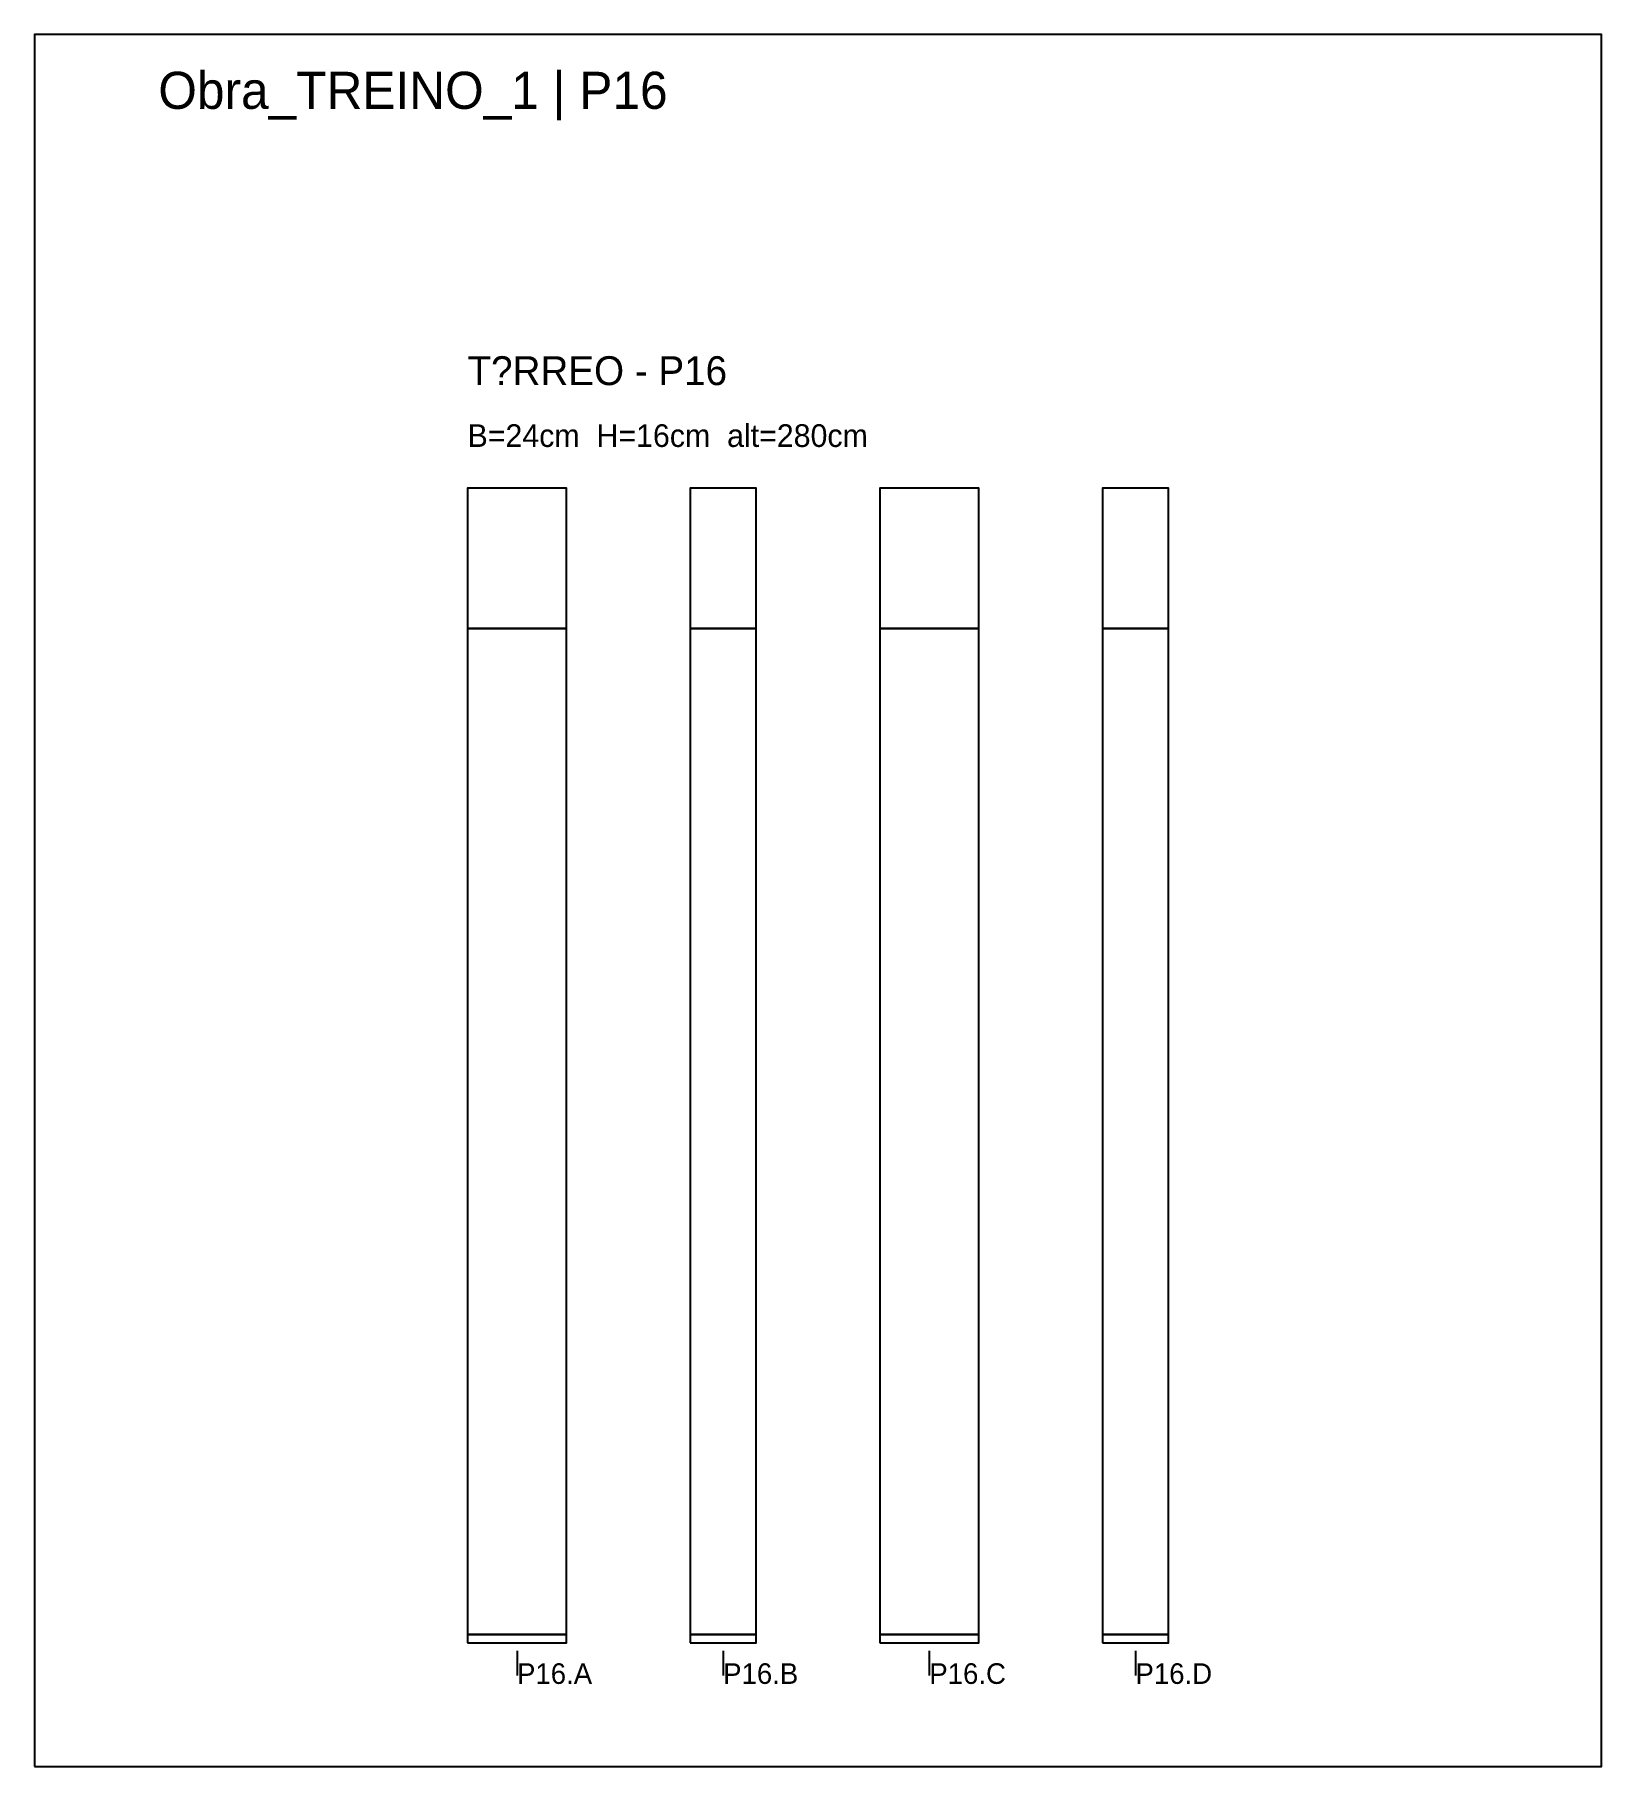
# Model space of a CAD drawing. Header units: metres. Extents: x 0 to 19000, y -21000 to 0.
# Drawn here: x 15200 to 19000, y -4200 to 0 of the extents above; entities that cross this region are included whole.
import ezdxf

# ---------------------------------------------------------------- set-up
doc = ezdxf.new("R2010")
doc.units = ezdxf.units.M
for name, color, linetype in [('CELL_BORDER', 8, 'Continuous'), ('COTA', 3, 'Continuous'), ('Cota Secao (2x)', 3, 'Continuous'), ('LABEL_ID', 3, 'Continuous'), ('NOMENCLATURA', 1, 'Continuous'), ('Paineis', 7, 'Continuous'), ('Texto Secao', 2, 'Continuous')]:
    doc.layers.add(name, color=color, linetype=linetype)

msp = doc.modelspace()

# ---------------------------------------------------------------- texts
at = {"layer": 'Cota Secao (2x)'}
msp.add_text('B=24cm  H=16cm  alt=280cm', height=55, dxfattribs=at).set_placement((16250, -1000))
at = {"layer": 'LABEL_ID'}
msp.add_text('Obra_TREINO_1 | P16', height=90, dxfattribs=at).set_placement((15500, -180))
at = {"layer": 'NOMENCLATURA'}
msp.add_text('T?RREO - P16', height=70, dxfattribs=at).set_placement((16250, -850))
at = {"layer": 'Texto Secao'}
for s, p in [('P16.A', (16370, -4000)), ('P16.B', (16870, -4000)), ('P16.C', (17370, -4000)), ('P16.D', (17870, -4000))]:
    msp.add_text(s, height=50, dxfattribs=at).set_placement(p)

# ---------------------------------------------------------------- linework, layer by layer
at = {"layer": 'CELL_BORDER'}
msp.add_lwpolyline([(15200, -4200), (19000, -4200), (19000, 0), (15200, 0)], close=True, dxfattribs=at)
at = {"layer": 'COTA'}
for p, q in [((16370, -3920), (16370, -3980)), ((16870, -3920), (16870, -3980)), ((17370, -3920), (17370, -3980)), ((17870, -3920), (17870, -3980))]:
    msp.add_line(p, q, dxfattribs=at)
at = {"layer": 'Paineis'}
for points in [[(16250, -1440), (16490, -1440), (16490, -1100), (16250, -1100)], [(16790, -1440), (16950, -1440), (16950, -1100), (16790, -1100)], [(17250, -1440), (17490, -1440), (17490, -1100), (17250, -1100)], [(17790, -1440), (17950, -1440), (17950, -1100), (17790, -1100)], [(16250, -3880), (16490, -3880), (16490, -1440), (16250, -1440)], [(16790, -3880), (16950, -3880), (16950, -1440), (16790, -1440)], [(17250, -3880), (17490, -3880), (17490, -1440), (17250, -1440)], [(17790, -3880), (17950, -3880), (17950, -1440), (17790, -1440)], [(16250, -3900), (16490, -3900), (16490, -3880), (16250, -3880)], [(16790, -3900), (16950, -3900), (16950, -3880), (16790, -3880)], [(17250, -3900), (17490, -3900), (17490, -3880), (17250, -3880)], [(17790, -3900), (17950, -3900), (17950, -3880), (17790, -3880)]]:
    msp.add_lwpolyline(points, close=True, dxfattribs=at)

msp.set_redraw_order([(e.dxf.handle, doc.entitydb.next_handle()) for e in msp.query("TEXT MTEXT ATTDEF DIMENSION ARC_DIMENSION")])  # texts and dimensions are drawn at this point

doc.saveas('drawing.dxf')
